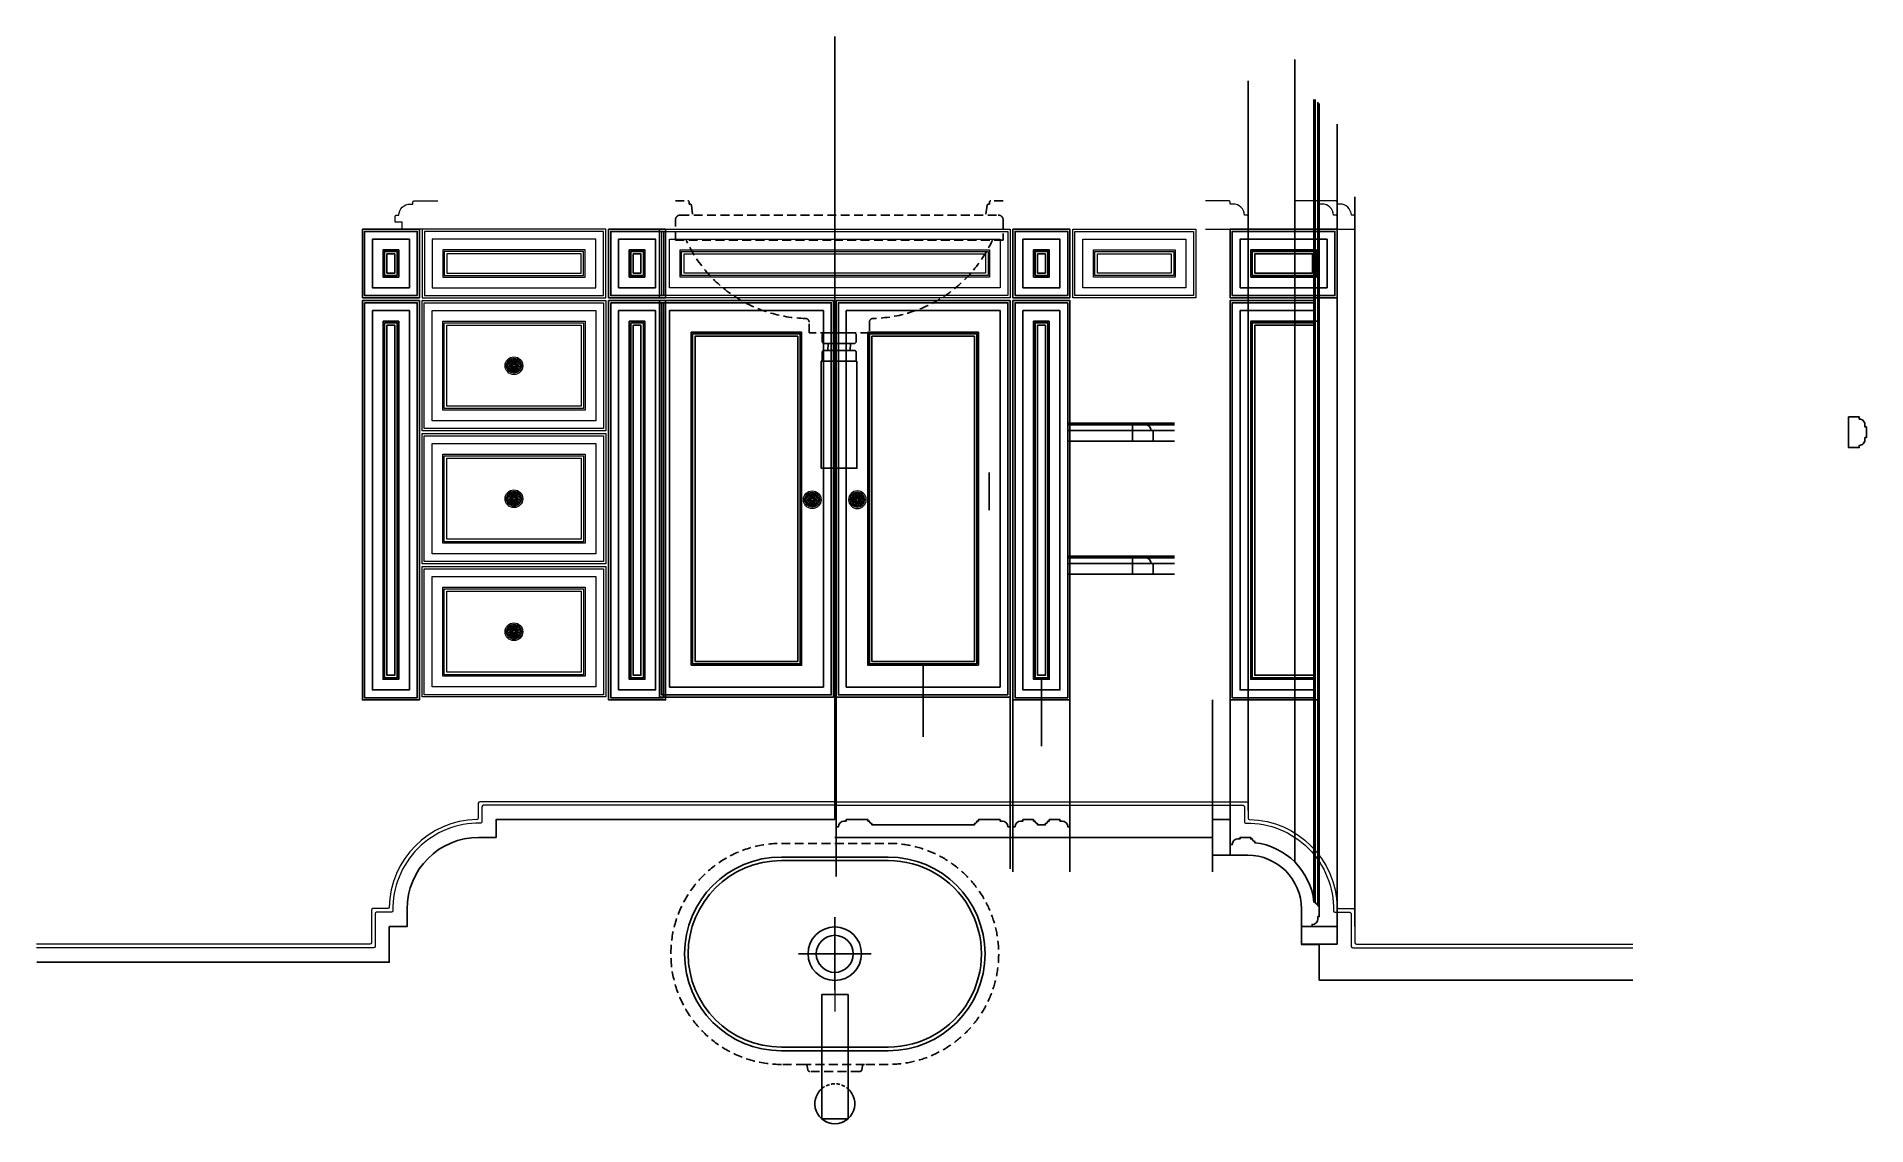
# Model space of a CAD drawing. Header units: inches. Extents: x 193287 to 241687, y 437648 to 550079.
# Drawn here: x 226208 to 228775, y 437648 to 439175 of the extents above; entities that cross this region are included whole.
import ezdxf

# ---------------------------------------------------------------- set-up
doc = ezdxf.new("R2010")
doc.units = ezdxf.units.IN
doc.header["$MEASUREMENT"] = 0
doc.linetypes.add('DASHED2', pattern=[0.375, 0.25, -0.125])
doc.linetypes.add('HIDDEN', pattern=[0.375, 0.25, -0.125])
doc.layers.add('CQ Marble', color=6, linetype='Continuous', lineweight=0)
for name, color, linetype in [('CQ SANITARY WARES', 212, 'Continuous'), ('CQ SPOT DETAIL DIMENSION', 9, 'Continuous'), ('Layer7', 8, 'Continuous'), ('MARBLE 2', 6, 'Continuous'), ('SANITARY WARES', 212, 'Continuous'), ('WOOD', 23, 'Continuous')]:
    doc.layers.add(name, color=color, linetype=linetype)

# ---------------------------------------------------------------- blocks, each defined once
blk = doc.blocks.new('foster_Vanity basin 033643..00')
at = {"layer": 'SANITARY WARES', "color": 4}
for p, q in [((0, 51.4), (0, -51)), ((-51, 0), (51, 0))]:
    blk.add_line(p, q, dxfattribs=at)
at = {"layer": 'SANITARY WARES', "color": 250, "linetype": 'DASHED2', "ltscale": 50}
blk.add_line((-41.8, -155), (41.8, -155), dxfattribs=at)
blk.add_lwpolyline([(75, 155), (-75, 155, 1), (-75, -155), (-41.8, -155, -0.36397), (-38.8, -157.5), (-37.9, -162.5, 0.36397), (-35, -165), (35, -165, 0.36397), (37.9, -162.5), (38.8, -157.5, -0.36397), (41.8, -155), (75, -155, 1)], format="xyb", close=True, dxfattribs=at)
at = {"layer": 'SANITARY WARES'}
for points in [[(-75, 135.8), (75, 135.8, -1), (75, -135.8), (-75, -135.8, -1)], [(-75, 130.8), (75, 130.8, -1), (75, -130.8), (-75, -130.8, -1)]]:
    blk.add_lwpolyline(points, format="xyb", close=True, dxfattribs=at)
for centre, radius in [((0, 0.2), 37.5), ((0, 0), 26)]:
    blk.add_circle(centre, radius, dxfattribs=at)
blk = doc.blocks.new('AXOR CITERIOR 39031000_TOP')
at = {"layer": 'SANITARY WARES'}
blk.add_lwpolyline([(-18.5, 21), (-18.5, -153), (18.5, -153), (18.5, 21), (-18.5, 21)], close=True, dxfattribs=at)
for start, end in [(311.3544, 228.6456), (48.6456, 131.3544)]:
    blk.add_arc((0, 0), 28, start, end, dxfattribs=at)
at = {"layer": 'SANITARY WARES', "linetype": 'HIDDEN', "ltscale": 20}
blk.add_arc((0, 0), 28, 228.6456, 311.3544, dxfattribs=at)
blk = doc.blocks.new('FOSTER ELEV')
at = {"layer": 'SANITARY WARES', "color": 8, "linetype": 'DASHED2', "ltscale": 50}
for p, q in [((-229.9, 55), (-212.7, 55)), ((-210.7, 53), (-210.7, 50.4)), ((210.7, 53), (210.7, 50.4)), ((230, 55), (212.7, 55)), ((-210.7, 50.4), (-209.4, 50.4)), ((-207.5, 48.7), (-205.7, 35)), ((207.5, 48.7), (205.7, 35)), ((210.7, 50.4), (209.5, 50.4)), ((230, 0), (0, 0)), ((-230, 0), (0, 0))]:
    blk.add_line(p, q, dxfattribs=at)
for points in [[(230, 0), (230, 28, 0.414214), (223, 35), (-223, 35, 0.414214), (-230, 28), (-230, 0)], [(-215, 0, 0.286909), (-47.3, -110, -0.40788), (-42.4, -115), (-42.4, -130), (42.4, -130), (42.4, -115, -0.407798), (47.3, -110, 0.286833), (215, 0)]]:
    blk.add_lwpolyline(points, format="xyb", dxfattribs=at)
for centre, start, end in [((-212.7, 53), 0, 90), ((212.7, 53), 90, 180), ((-209.4, 48.4), 7.3809, 90), ((209.5, 48.4), 90, 172.6191)]:
    blk.add_arc(centre, 2, start, end, dxfattribs=at)
blk = doc.blocks.new('p-trap  front')
at = {"layer": 'SANITARY WARES', "elevation": -16.8}
for points in [[(177338.3, -45566.2), (177296.7, -45566.2, 0.414214), (177293.7, -45569.2), (177293.7, -45578.3, 0.414214), (177296.7, -45581.3), (177338.3, -45581.3, 0.414214), (177341.3, -45578.3), (177341.3, -45569.2, 0.414214)], [(177338.3, -45590.9), (177296.7, -45590.9, 0.414214), (177293.7, -45593.9), (177293.7, -45605.9), (177341.3, -45605.9), (177341.3, -45593.9, 0.414214)]]:
    blk.add_lwpolyline(points, format="xyb", close=True, dxfattribs=at)
for points in [[(177333.3, -45581.3), (177301.8, -45581.3), (177301.5, -45590.9), (177333, -45590.9)], [(177342.3, -45605.9), (177292.3, -45605.9), (177292.3, -45756.3), (177342.3, -45756.3)]]:
    blk.add_lwpolyline(points, close=True, dxfattribs=at)
blk = doc.blocks.new('bouton1')
at = {"color": 0, "lineweight": 0}
for radius in [19, 16, 2.5]:
    blk.add_circle((10930.9, -820.2), radius, dxfattribs=at)
for centre, start, end in [((10921.6, -834.3), 64.4037, 115.5963), ((10921.6, -806.1), 244.4037, 295.5963), ((10917.7, -830.7), 46.4037, 97.5963), ((10926.4, -803.9), 226.4037, 277.5963), ((10926.4, -836.4), 82.4037, 133.5963), ((10917.7, -809.6), 262.4037, 313.5963), ((10931.7, -803.3), 208.4037, 259.5963), ((10915.1, -826.1), 28.4037, 79.5963), ((10915.1, -814.2), 280.4037, 331.5963), ((10931.7, -837), 100.4037, 151.5963), ((10936.8, -804.4), 190.4037, 241.5963), ((10914, -821), 10.4037, 61.5963), ((10914, -819.4), 298.4037, 349.5963), ((10936.8, -835.9), 118.4037, 169.5963), ((10941.4, -807), 172.4037, 223.5963), ((10941.4, -833.3), 136.4037, 187.5963), ((10914.6, -815.7), 352.4037, 43.5963), ((10914.6, -824.6), 316.4037, 7.5963), ((10945, -810.9), 154.4037, 205.5963), ((10945, -829.4), 154.4037, 205.5963), ((10916.8, -810.9), 334.4037, 25.5963), ((10916.8, -829.4), 334.4037, 25.5963), ((10947.1, -815.7), 136.4037, 187.5963), ((10947.1, -824.6), 172.4037, 223.5963), ((10920.3, -807), 316.4037, 7.5963), ((10920.3, -833.3), 352.4037, 43.5963), ((10947.7, -821), 118.4037, 169.5963), ((10924.9, -804.4), 298.4037, 349.5963), ((10924.9, -835.9), 10.4037, 61.5963), ((10947.7, -819.4), 190.4037, 241.5963), ((10946.6, -826.1), 100.4037, 151.5963), ((10930.1, -803.3), 280.4037, 331.5963), ((10930.1, -837), 28.4037, 79.5963), ((10946.6, -814.2), 208.4037, 259.5963), ((10944, -830.7), 82.4037, 133.5963), ((10935.3, -803.9), 262.4037, 313.5963), ((10935.3, -836.4), 46.4037, 97.5963), ((10944, -809.6), 226.4037, 277.5963), ((10940.1, -834.3), 64.4037, 115.5963), ((10940.1, -806.1), 244.4037, 295.5963)]:
    blk.add_arc(centre, 15.6, start, end, dxfattribs=at)
blk = doc.blocks.new('SHELF PROFILE')
at = {"ltscale": 0.1, "elevation": 0}
for points in [[(218301.4, 442069.5), (218279.9, 442069.5), (218279.9, 442084.5), (218282.9, 442084.5, -0.414214), (218290.9, 442092.5), (218293.9, 442092.5), (218293.9, 442094.5), (218301.4, 442094.5)], [(218301.4, 442069.5), (218322.9, 442069.5), (218322.9, 442084.5), (218319.9, 442084.5, 0.414214), (218311.9, 442092.5), (218308.9, 442092.5), (218308.9, 442094.5), (218301.4, 442094.5)]]:
    blk.add_lwpolyline(points, format="xyb", dxfattribs=at)

msp = doc.modelspace()

# ---------------------------------------------------------------- linework, layer by layer
at = {"ltscale": 0.1, "elevation": -0.001}
for points in [[(226664.809, 438808.547), (226744.809, 438808.547), (226744.809, 438904.547), (226664.809, 438904.547)], [(226741.809, 438811.547), (226667.809, 438811.547), (226667.809, 438901.547), (226741.809, 438901.547)], [(227010.283, 438808.547), (227090.283, 438808.547), (227090.283, 438904.547), (227010.283, 438904.547)], [(227087.283, 438811.547), (227013.283, 438811.547), (227013.283, 438901.547), (227087.283, 438901.547)], [(227657.701, 438808.547), (227577.701, 438808.547), (227577.701, 438904.547), (227657.701, 438904.547)], [(227580.701, 438811.547), (227654.701, 438811.547), (227654.701, 438901.547), (227580.701, 438901.547)], [(228032.581, 438808.547), (227882.389, 438808.547), (227882.389, 438904.547), (228032.581, 438904.547)], [(227885.389, 438811.547), (228029.581, 438811.547), (228029.581, 438901.547), (227885.389, 438901.547)], [(226730.809, 438822.547), (226678.809, 438822.547), (226678.809, 438890.547), (226730.809, 438890.547)], [(226715.809, 438837.547), (226693.809, 438837.547), (226693.809, 438875.547), (226715.809, 438875.547)], [(227076.283, 438822.547), (227024.283, 438822.547), (227024.283, 438890.547), (227076.283, 438890.547)], [(227061.283, 438837.547), (227039.283, 438837.547), (227039.283, 438875.547), (227061.283, 438875.547)], [(227591.701, 438822.547), (227643.701, 438822.547), (227643.701, 438890.547), (227591.701, 438890.547)], [(227606.701, 438837.547), (227628.701, 438837.547), (227628.701, 438875.547), (227606.701, 438875.547)], [(227896.389, 438822.547), (228018.581, 438822.547), (228018.581, 438890.547), (227896.389, 438890.547)], [(227911.389, 438837.547), (228003.581, 438837.547), (228003.581, 438875.547), (227911.389, 438875.547)], [(226713.809, 438839.547), (226695.809, 438839.547), (226695.809, 438873.547), (226713.809, 438873.547)], [(226710.274, 438843.082), (226699.345, 438843.082), (226699.345, 438870.011), (226710.274, 438870.011)], [(227059.283, 438839.547), (227041.283, 438839.547), (227041.283, 438873.547), (227059.283, 438873.547)], [(227055.747, 438843.082), (227044.818, 438843.082), (227044.818, 438870.011), (227055.747, 438870.011)], [(227608.701, 438839.547), (227626.701, 438839.547), (227626.701, 438873.547), (227608.701, 438873.547)], [(227612.236, 438843.082), (227623.165, 438843.082), (227623.165, 438870.011), (227612.236, 438870.011)], [(227913.389, 438839.547), (228001.581, 438839.547), (228001.581, 438873.547), (227913.389, 438873.547)], [(227998.046, 438843.082), (227916.925, 438843.082), (227916.925, 438870.011), (227998.046, 438870.011)], [(226744.809, 438804.547), (226664.809, 438804.547), (226664.809, 438244.547), (226744.809, 438244.547)], [(226667.809, 438801.547), (226741.809, 438801.547), (226741.809, 438247.547), (226667.809, 438247.547)], [(227090.283, 438804.547), (227010.283, 438804.547), (227010.283, 438244.547), (227090.283, 438244.547)], [(227013.283, 438801.547), (227087.283, 438801.547), (227087.283, 438247.547), (227013.283, 438247.547)], [(227081.701, 438248.547), (227325.701, 438248.547), (227325.701, 438804.547), (227081.701, 438804.547)], [(227084.739, 438251.585), (227322.662, 438251.585), (227322.662, 438801.509), (227084.739, 438801.509)], [(227573.701, 438248.547), (227329.701, 438248.547), (227329.701, 438804.547), (227573.701, 438804.547)], [(227570.662, 438251.585), (227332.739, 438251.585), (227332.739, 438801.509), (227570.662, 438801.509)], [(227577.701, 438804.547), (227657.701, 438804.547), (227657.701, 438244.547), (227577.701, 438244.547)], [(227654.701, 438801.547), (227580.701, 438801.547), (227580.701, 438247.547), (227654.701, 438247.547)], [(226678.809, 438790.547), (226730.809, 438790.547), (226730.809, 438258.547), (226678.809, 438258.547)], [(226693.809, 438775.547), (226715.809, 438775.547), (226715.809, 438273.547), (226693.809, 438273.547)], [(226695.809, 438773.547), (226713.809, 438773.547), (226713.809, 438275.547), (226695.809, 438275.547)], [(227024.283, 438790.547), (227076.283, 438790.547), (227076.283, 438258.547), (227024.283, 438258.547)], [(227039.283, 438775.547), (227061.283, 438775.547), (227061.283, 438273.547), (227039.283, 438273.547)], [(227041.283, 438773.547), (227059.283, 438773.547), (227059.283, 438275.547), (227041.283, 438275.547)], [(227095.739, 438262.585), (227311.662, 438262.585), (227311.662, 438790.509), (227095.739, 438790.509)], [(227559.662, 438262.585), (227343.739, 438262.585), (227343.739, 438790.509), (227559.662, 438790.509)], [(227643.701, 438790.547), (227591.701, 438790.547), (227591.701, 438258.547), (227643.701, 438258.547)], [(227628.701, 438775.547), (227606.701, 438775.547), (227606.701, 438273.547), (227628.701, 438273.547)], [(227626.701, 438773.547), (227608.701, 438773.547), (227608.701, 438275.547), (227626.701, 438275.547)], [(226699.345, 438770.011), (226710.274, 438770.011), (226710.274, 438279.082), (226699.345, 438279.082)], [(227044.818, 438770.011), (227055.747, 438770.011), (227055.747, 438279.082), (227044.818, 438279.082)], [(227126.203, 438293.05), (227281.198, 438293.05), (227281.198, 438760.044), (227126.203, 438760.044)], [(227128.203, 438295.05), (227279.198, 438295.05), (227279.198, 438758.044), (227128.203, 438758.044)], [(227131.739, 438298.585), (227275.662, 438298.585), (227275.662, 438754.509), (227131.739, 438754.509)], [(227529.198, 438293.05), (227374.203, 438293.05), (227374.203, 438760.044), (227529.198, 438760.044)], [(227527.198, 438295.05), (227376.203, 438295.05), (227376.203, 438758.044), (227527.198, 438758.044)], [(227523.662, 438298.585), (227379.739, 438298.585), (227379.739, 438754.509), (227523.662, 438754.509)], [(227623.165, 438770.011), (227612.236, 438770.011), (227612.236, 438279.082), (227623.165, 438279.082)], [(227916.925, 438770.011), (227999.971, 438770.011), (227999.971, 438279.082), (227916.925, 438279.082)]]:
    msp.add_lwpolyline(points, close=True, dxfattribs=at)
for points in [[(227999.971, 438244.547), (227882.389, 438244.547), (227882.389, 438804.547), (227999.971, 438804.547)], [(227999.971, 438801.547), (227885.389, 438801.547), (227885.389, 438247.547), (227999.971, 438247.547)], [(227999.971, 438790.547), (227896.389, 438790.547), (227896.389, 438258.547), (227999.971, 438258.547)], [(227999.971, 438775.547), (227911.389, 438775.547), (227911.389, 438273.547), (227999.971, 438273.547)], [(227999.971, 438275.547), (227913.389, 438275.547), (227913.389, 438773.547), (227999.971, 438773.547)], [(227999.971, 438244.547), (228007.506, 438244.547), (228007.506, 438775.547), (227999.971, 438775.547)]]:
    msp.add_lwpolyline(points, dxfattribs=at)
at = {"ltscale": 0.1}
for points, elevation in [([(227745.269, 438607.491), (227774.501, 438607.491), (227774.501, 438622.491), (227771.501, 438622.491, 0.41421356), (227763.501, 438630.491), (227760.501, 438630.491), (227760.501, 438632.491), (227745.269, 438632.491)], -0.001), ([(227745.269, 438420.936), (227774.501, 438420.936), (227774.501, 438435.936), (227771.501, 438435.936, 0.41421356), (227763.501, 438443.936), (227760.501, 438443.936), (227760.501, 438445.936), (227745.269, 438445.936)], 0), ([(227451.662, 438069.192), (227379.701, 438069.192), (227379.701, 438071.192, -0.41421356), (227376.165, 438074.727), (227374.165, 438074.727), (227374.165, 438076.727), (227343.701, 438076.727), (227343.701, 438074.727), (227340.701, 438074.727, 0.41421356), (227332.701, 438066.727), (227329.701, 438066.727), (227329.701, 438051.727), (227451.662, 438051.727), (227573.624, 438051.727), (227573.624, 438066.727), (227570.624, 438066.727, 0.41421356), (227562.624, 438074.727), (227559.624, 438074.727), (227559.624, 438076.727), (227529.16, 438076.727), (227529.16, 438074.727), (227527.16, 438074.727, -0.41421356), (227523.624, 438071.192), (227523.624, 438069.192)], -0.001), ([(227617.662, 438069.192), (227612.198, 438069.192), (227612.198, 438071.192, -0.41421356), (227608.662, 438074.727), (227606.662, 438074.727), (227606.662, 438076.727), (227591.662, 438076.727), (227591.662, 438074.727), (227588.662, 438074.727, 0.41421356), (227580.662, 438066.727), (227577.662, 438066.727), (227577.662, 438051.727), (227617.662, 438051.727), (227657.662, 438051.727), (227657.662, 438066.727), (227654.662, 438066.727, 0.41421356), (227646.662, 438074.727), (227643.662, 438074.727), (227643.662, 438076.727), (227628.662, 438076.727), (227628.662, 438074.727), (227626.662, 438074.727, -0.41421356), (227623.127, 438071.192), (227623.127, 438069.192)], -0.001)]:
    msp.add_lwpolyline(points, format="xyb", close=True, dxfattribs=dict(at, elevation=elevation))
at = {"ltscale": 0.1, "elevation": -0.001}
for points in [[(227917.25, 438044.193), (227916.925, 438044.193), (227916.925, 438046.193, -0.41421356), (227913.389, 438049.728), (227911.389, 438049.728), (227911.389, 438051.728), (227896.389, 438051.728), (227896.389, 438049.728), (227893.389, 438049.728, 0.41421356), (227885.389, 438041.728), (227882.389, 438041.728), (227882.389, 438026.728)], [(227916.925, 438044.228, -0.35333209), (227999.971, 437961.147), (227999.971, 437961.147), (228001.971, 437961.147, 0.41421356), (228005.506, 437957.611), (228005.506, 437955.611), (228007.506, 437955.611), (228007.506, 437940.611), (228005.506, 437940.611), (228005.506, 437937.611, -0.41421356), (227997.506, 437929.611), (227997.506, 437926.611), (227982.506, 437926.611)]]:
    msp.add_lwpolyline(points, format="xyb", dxfattribs=at)
at = {"layer": 'CQ Marble', "color": 8, "extrusion": (-4.88522e-08, 5.98593e-09, 1), "elevation": -0.009}
msp.add_lwpolyline([(227327.701, 438096.727), (226834.55, 438096.727, 0.41267429), (226832.55, 438094.738), (226832.44, 438073.748, -0.43245866), (226830.361, 438071.705, 0.42603659), (226707.61, 437948.808, -0.40624104), (226705.751, 437946.729), (226684.586, 437946.729, 0.41421356), (226682.586, 437944.729), (226682.585, 437898.729, -0.41420973), (226680.585, 437896.729), (226207.686, 437896.729)], format="xyb", dxfattribs=at)
at = {"layer": 'CQ Marble', "extrusion": (-4.88522e-08, 5.98593e-09, 1), "elevation": -0.009}
msp.add_lwpolyline([(227327.701, 438101.827), (226829.477, 438101.827, 0.41267429), (226827.477, 438099.838), (226827.366, 438078.826, -0.41794031), (226825.367, 438076.801, 0.40220866), (226702.51, 437953.82, -0.41294695), (226700.51, 437951.829), (226679.485, 437951.829, 0.41421356), (226677.485, 437949.829), (226677.485, 437903.829, -0.41420973), (226675.485, 437901.829), (226207.687, 437901.829)], format="xyb", dxfattribs=at)
at = {"layer": 'CQ Marble', "extrusion": (4.88522e-08, 5.98593e-09, 1), "elevation": 0.013}
msp.add_lwpolyline([(227327.701, 438101.827), (227905.614, 438101.827, -0.41267429), (227907.614, 438099.838), (227907.724, 438078.826, 0.41794031), (227909.724, 438076.801, -0.40220866), (228032.581, 437953.82, 0.41294695), (228034.581, 437951.829), (228055.605, 437951.829, -0.41421356), (228057.606, 437949.829), (228057.606, 437903.829, 0.41420973), (228059.606, 437901.829), (228447.715, 437901.829)], format="xyb", dxfattribs=at)
at = {"layer": 'CQ Marble', "color": 8, "extrusion": (4.88522e-08, 5.98593e-09, 1), "elevation": 0.013}
msp.add_lwpolyline([(227327.701, 438096.727), (227900.541, 438096.727, -0.41267429), (227902.54, 438094.738), (227902.651, 438073.748, 0.43245866), (227904.73, 438071.705, -0.42603659), (228027.481, 437948.808, 0.40624104), (228029.34, 437946.729), (228050.505, 437946.729, -0.41421356), (228052.505, 437944.729), (228052.506, 437898.729, 0.41420973), (228054.506, 437896.729), (228447.715, 437896.729)], format="xyb", dxfattribs=at)
at = {"layer": 'CQ SPOT DETAIL DIMENSION', "color": 8}
for p, q in [((227327.701, 438076.727, -0.001), (227327.701, 439174.727, -0.001)), ((227907.669, 438089.332, -0.001), (227907.669, 439112.557, -0.001)), ((228032.581, 437953.82, -0.001), (228032.581, 438977.045, -0.001)), ((228057.606, 437926.829, -0.001), (228057.606, 438950.054, -0.001)), ((227544.43, 438563.408, 0), (227544.43, 438510.759, 0)), ((227451.701, 438293.05, -0.001), (227451.701, 438192.882, -0.001)), ((227617.701, 438273.547, -0.001), (227617.701, 438179.736, -0.001)), ((227329.701, 438248.547, -0.001), (227329.701, 437997.005, -0.001)), ((227573.701, 438248.547, -0.001), (227573.701, 438007.551, -0.001)), ((227577.701, 438244.547, -0.001), (227577.701, 438003.551, -0.001))]:
    msp.add_line(p, q, dxfattribs=at)
at = {"layer": 'CQ SPOT DETAIL DIMENSION', "color": 1}
for p, q in [((227973.125, 438017.359, -0.001), (227973.125, 439142.564, -0.001)), ((227999.971, 437961.147, -0.001), (227999.971, 439086.352, -0.001)), ((228001.971, 437961.147, -0.001), (228001.971, 439086.352, -0.001)), ((228005.506, 437957.611, -0.001), (228005.506, 439082.817, -0.001)), ((228007.506, 437955.611, -0.001), (228007.506, 439080.817, -0.001)), ((228032.505, 437926.611, -0.001), (228032.505, 439051.817, -0.001)), ((227882.389, 438317.723, -0.001), (227882.389, 438076.727, -0.001)), ((227657.701, 438244.547, -0.001), (227657.701, 438003.551, -0.001)), ((227857.701, 438244.547, -0.001), (227857.701, 438003.551, -0.001))]:
    msp.add_line(p, q, dxfattribs=at)
at = {"layer": 'CQ SPOT DETAIL DIMENSION'}
for p, q in [((227804.271, 438632.491, -0.001), (227654.701, 438632.491, -0.001)), ((227804.271, 438630.491, -0.001), (227654.701, 438630.491, -0.001)), ((227804.271, 438622.491, -0.001), (227654.701, 438622.491, -0.001)), ((227804.271, 438607.491, -0.001), (227654.701, 438607.491, -0.001)), ((227804.271, 438445.936, 0), (227654.701, 438445.936, -0.001)), ((227804.271, 438443.936, 0), (227654.701, 438443.936, -0.001)), ((227804.271, 438435.936, 0), (227654.701, 438435.936, -0.001)), ((227804.271, 438420.936, 0), (227654.701, 438420.936, -0.001))]:
    msp.add_line(p, q, dxfattribs=at)
at = {"layer": 'CQ SPOT DETAIL DIMENSION', "color": 8, "elevation": -0.001}
for points in [[(227327.701, 438076.727), (226852.39, 438076.727), (226852.39, 438051.728), (226828.013, 438051.728, 0.41421356), (226727.585, 437951.3), (226727.585, 437926.729), (226702.585, 437926.729), (226702.585, 437876.729), (226207.891, 437876.729)], [(227327.701, 438051.727), (227857.701, 438051.727), (227857.701, 438026.728), (227907.078, 438026.728, -0.41421356), (227982.506, 437951.3), (227982.506, 437901.729), (228007.506, 437901.729), (228007.506, 437851.729), (228447.51, 437851.729)]]:
    msp.add_lwpolyline(points, format="xyb", dxfattribs=at)
for points in [[(227857.701, 438026.728), (227882.389, 438026.728), (227882.389, 438076.727), (227857.701, 438076.727)], [(227982.506, 437901.922), (227982.506, 437926.611), (228032.505, 437926.611), (228032.505, 437901.922)]]:
    msp.add_lwpolyline(points, close=True, dxfattribs=at)
at = {"layer": 'Layer7', "lineweight": 0, "ltscale": 30, "extrusion": (-1.94066e-07, 2.37799e-08, 1)}
msp.add_line((227327.7, 437907.675, -0.001), (227327.7, 437807.682, -0.001), dxfattribs=at)
at = {"layer": 'MARBLE 2', "lineweight": 0, "elevation": -0.001}
msp.add_lwpolyline([(226770.81, 438904.547), (226720.81, 438904.547), (226720.81, 438914.547), (226710.81, 438914.547), (226710.81, 438922.547, -0.34446709), (226712.327, 438924.488), (226715.81, 438924.547, -0.39940578), (226732.055, 438939.986), (226735.81, 438939.986), (226735.81, 438942.547, -0.34446709), (226737.327, 438944.488), (226770.81, 438944.488)], format="xyb", dxfattribs=at)
at = {"layer": 'MARBLE 2', "color": 4, "lineweight": 0, "elevation": -0.001}
for points in [[(227847.669, 438904.547), (227907.669, 438904.547), (227907.669, 438914.547), (227907.669, 438914.547), (227907.669, 438922.547, 0.34446709), (227906.152, 438924.488), (227902.669, 438924.547, 0.39940578), (227886.425, 438939.986), (227882.669, 438939.986), (227882.669, 438942.547, 0.34446709), (227881.152, 438944.488), (227847.669, 438944.488)], [(227972.581, 438904.547), (228032.581, 438904.547), (228032.581, 438914.547), (228032.581, 438914.547), (228032.581, 438922.547, 0.34446709), (228031.064, 438924.488), (228027.581, 438924.547, 0.39940578), (228011.337, 438939.986), (228007.581, 438939.986), (228007.581, 438942.547, 0.34446709), (228006.064, 438944.488), (227972.581, 438944.488)], [(227997.606, 438904.547), (228057.606, 438904.547), (228057.606, 438914.547), (228057.606, 438914.547), (228057.606, 438922.547, 0.34446709), (228056.089, 438924.488), (228052.606, 438924.547, 0.39940578), (228036.361, 438939.986), (228032.606, 438939.986), (228032.606, 438942.547, 0.34446709), (228031.089, 438944.488), (227997.606, 438944.488)]]:
    msp.add_lwpolyline(points, format="xyb", dxfattribs=at)
at = {"layer": 'WOOD', "color": 0, "lineweight": 0, "elevation": -0.001}
for points in [[(226748.809, 438904.547), (226748.809, 438808.547), (227006.283, 438808.547), (227006.283, 438904.547)], [(226751.809, 438901.547), (226751.809, 438811.547), (227003.283, 438811.547), (227003.283, 438901.547)], [(227573.701, 438904.547), (227573.701, 438808.547), (227081.701, 438808.547), (227081.701, 438904.547)], [(227570.701, 438901.547), (227570.701, 438811.547), (227084.701, 438811.547), (227084.701, 438901.547)], [(227834.271, 438904.547), (227834.271, 438808.547), (227661.701, 438808.547), (227661.701, 438904.547)], [(227831.271, 438901.547), (227831.271, 438811.547), (227664.701, 438811.547), (227664.701, 438901.547)], [(226762.809, 438890.547), (226762.809, 438822.547), (226992.283, 438822.547), (226992.283, 438890.547)], [(226777.809, 438875.547), (226777.809, 438837.547), (226977.283, 438837.547), (226977.283, 438875.547)], [(227559.701, 438890.547), (227559.701, 438822.547), (227095.701, 438822.547), (227095.701, 438890.547)], [(227544.701, 438875.547), (227544.701, 438837.547), (227110.701, 438837.547), (227110.701, 438875.547)], [(227820.271, 438890.547), (227820.271, 438822.547), (227675.701, 438822.547), (227675.701, 438890.547)], [(227805.271, 438875.547), (227805.271, 438837.547), (227690.701, 438837.547), (227690.701, 438875.547)], [(226779.809, 438873.547), (226779.809, 438839.547), (226975.283, 438839.547), (226975.283, 438873.547)], [(226783.345, 438870.011), (226783.345, 438843.082), (226971.747, 438843.082), (226971.747, 438870.011)], [(227542.701, 438873.547), (227542.701, 438839.547), (227112.701, 438839.547), (227112.701, 438873.547)], [(227539.165, 438870.011), (227539.165, 438843.082), (227116.236, 438843.082), (227116.236, 438870.011)], [(227803.271, 438873.547), (227803.271, 438839.547), (227692.701, 438839.547), (227692.701, 438873.547)], [(227799.735, 438870.011), (227799.735, 438843.082), (227696.236, 438843.082), (227696.236, 438870.011)], [(226877.443, 438804.547), (227006.283, 438804.547), (227006.283, 438621.991), (226877.443, 438621.991), (226748.604, 438621.991), (226748.604, 438804.547)], [(226877.443, 438801.547), (227003.283, 438801.547), (227003.283, 438624.991), (226877.443, 438624.991), (226751.604, 438624.991), (226751.604, 438801.547)], [(226877.443, 438790.547), (226992.283, 438790.547), (226992.283, 438635.991), (226877.443, 438635.991), (226762.604, 438635.991), (226762.604, 438790.547)], [(226877.443, 438775.547), (226977.283, 438775.547), (226977.283, 438650.991), (226877.443, 438650.991), (226777.604, 438650.991), (226777.604, 438775.547)], [(226877.443, 438773.547), (226975.283, 438773.547), (226975.283, 438652.991), (226877.443, 438652.991), (226779.604, 438652.991), (226779.604, 438773.547)], [(226877.443, 438770.011), (226971.747, 438770.011), (226971.747, 438656.527), (226877.443, 438656.527), (226783.14, 438656.527), (226783.14, 438770.011)], [(226877.443, 438617.991), (227006.283, 438617.991), (227006.283, 438435.436), (226877.443, 438435.436), (226748.604, 438435.436), (226748.604, 438617.991)], [(226877.443, 438614.991), (227003.283, 438614.991), (227003.283, 438438.436), (226877.443, 438438.436), (226751.604, 438438.436), (226751.604, 438614.991)], [(226877.443, 438603.991), (226992.283, 438603.991), (226992.283, 438449.436), (226877.443, 438449.436), (226762.604, 438449.436), (226762.604, 438603.991)], [(226877.443, 438588.991), (226977.283, 438588.991), (226977.283, 438464.436), (226877.443, 438464.436), (226777.604, 438464.436), (226777.604, 438588.991)], [(226877.443, 438586.991), (226975.283, 438586.991), (226975.283, 438466.436), (226877.443, 438466.436), (226779.604, 438466.436), (226779.604, 438586.991)], [(226877.443, 438583.456), (226971.747, 438583.456), (226971.747, 438469.971), (226877.443, 438469.971), (226783.14, 438469.971), (226783.14, 438583.456)], [(226877.443, 438431.436), (227006.283, 438431.436), (227006.283, 438248.88), (226877.443, 438248.88), (226748.604, 438248.88), (226748.604, 438431.436)], [(226877.443, 438428.436), (227003.283, 438428.436), (227003.283, 438251.88), (226877.443, 438251.88), (226751.604, 438251.88), (226751.604, 438428.436)], [(226877.443, 438417.436), (226992.283, 438417.436), (226992.283, 438262.88), (226877.443, 438262.88), (226762.604, 438262.88), (226762.604, 438417.436)], [(226877.443, 438402.436), (226977.283, 438402.436), (226977.283, 438277.88), (226877.443, 438277.88), (226777.604, 438277.88), (226777.604, 438402.436)], [(226877.443, 438400.436), (226975.283, 438400.436), (226975.283, 438279.88), (226877.443, 438279.88), (226779.604, 438279.88), (226779.604, 438400.436)], [(226877.443, 438396.9), (226971.747, 438396.9), (226971.747, 438283.416), (226877.443, 438283.416), (226783.14, 438283.416), (226783.14, 438396.9)]]:
    msp.add_lwpolyline(points, close=True, dxfattribs=at)

# ---------------------------------------------------------------- block references
at = {"color": 40}
for p, xscale, yscale, zscale in [((219740.914, 439248.734, -0.001), 0.6528784495203583, 0.6528784495203583, 0.6528784495203583), ((219740.914, 439062.179, -0.001), 0.6528784495203583, 0.6528784495203583, 0.6528784495203583), ((220159.489, 439060.828, -0.001), 0.6528784495203581, 0.6528784495203581, 0.6528784495203581), ((219740.914, 438875.623, -0.001), 0.6528784495203583, 0.6528784495203583, 0.6528784495203583)]:
    msp.add_blockref('bouton1', p, dxfattribs=dict(at, xscale=xscale, yscale=yscale, zscale=zscale))
at = {"color": 40, "xscale": -0.6528784495203583, "yscale": 0.6528784495203582, "zscale": 0.6528784495203581, "rotation": 359.9999999999999}
msp.add_blockref('bouton1', (234495.913, 439060.828, -0.001), dxfattribs=at)
at = {"layer": 'CQ Marble', "extrusion": (-1.94066e-07, 2.37799e-08, 1), "xscale": -1}
for name, p, rotation in [('foster_Vanity basin 033643..00', (227327.699, 437888.414, -0.035), 359.9995652596543), ('AXOR CITERIOR 39031000_TOP', (227327.801, 437678.22, -0.035), 179.9995652596544)]:
    msp.add_blockref(name, p, dxfattribs=dict(at, rotation=rotation))
at = {"layer": 'CQ SANITARY WARES', "extrusion": (-4.88522e-08, 5.98593e-09, 1), "xscale": -1, "rotation": 359.9999999999995}
msp.add_blockref('FOSTER ELEV', (227333.992, 438889.484, -0.01), dxfattribs=at)
at = {"layer": 'CQ SANITARY WARES', "extrusion": (-4.88522e-08, 5.98593e-09, 1)}
msp.add_blockref('p-trap  front', (50016.448, 484325.673, 16.741), dxfattribs=at)
at = {"layer": 'CQ SPOT DETAIL DIMENSION', "rotation": 270}
msp.add_blockref('SHELF PROFILE', (-213319.294, 656921.361, -0.001), dxfattribs=at)

doc.saveas('drawing.dxf')
